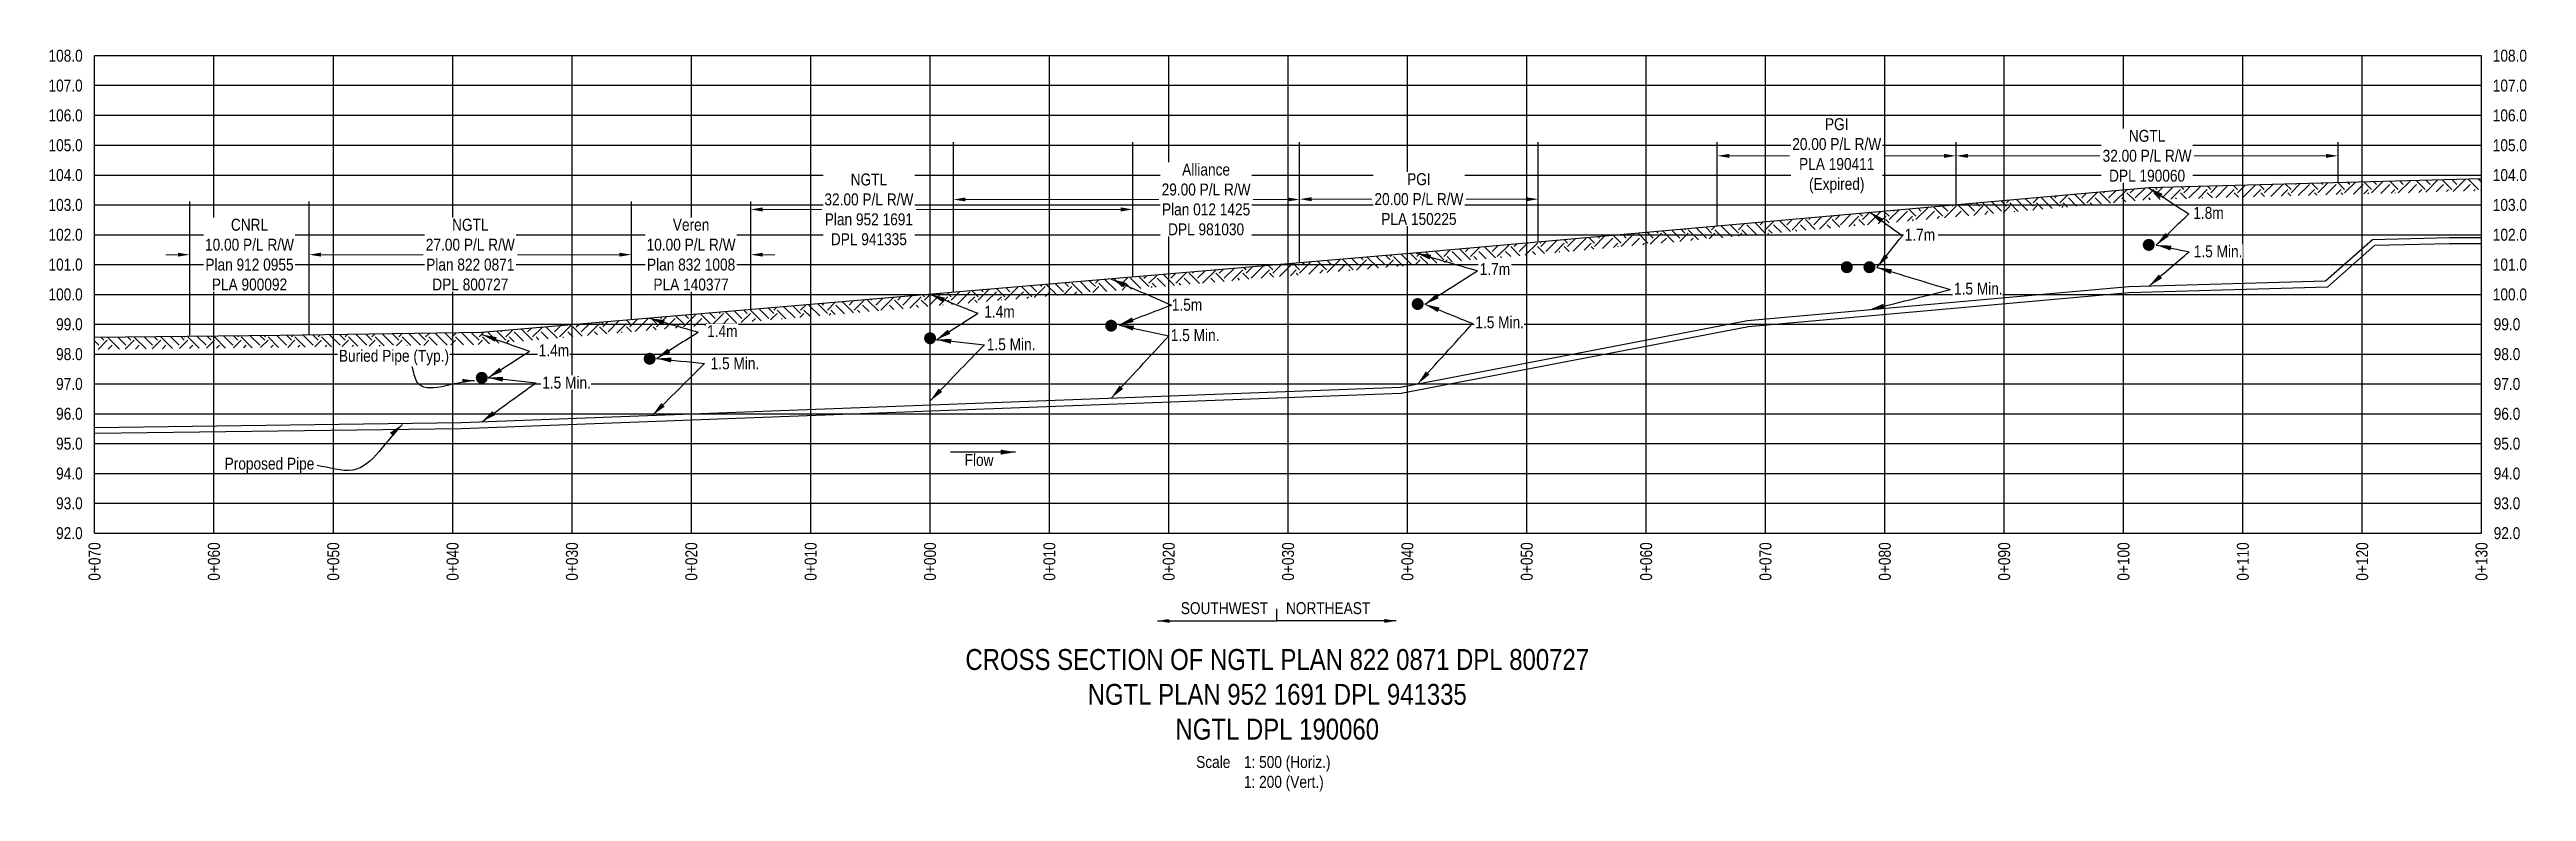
# Model space of a CAD drawing. Extents: x 413456 to 426437, y 6044251 to 6059667.
# Drawn here: x 414288 to 416363, y 6044251 to 6044872 of the extents above; entities that cross this region are included whole.
import ezdxf
from ezdxf.enums import TextEntityAlignment as Align

# ---------------------------------------------------------------- set-up
doc = ezdxf.new("R2010")
doc.units = 0
doc.header["$LTSCALE"] = 5
doc.header["$PDSIZE"] = 0.5
doc.linetypes.add('foc-TOPO', pattern=[1, 0.2, -0.8])
doc.layers.get('Defpoints').update_dxf_attribs({"color": 9})
for name, color, linetype in [('AS-PIPE-UG-T', 44, 'Continuous'), ('CG-NOTES', 7, 'Continuous'), ('DETAIL-T', 7, 'Continuous'), ('L-BD', 7, 'Continuous'), ('L-DETAIL-T', 3, 'Continuous'), ('L-MON', 1, 'Continuous'), ('P-CROSSINGS-GRID', 8, 'Continuous'), ('P-CROSSINGS-GROUND', 48, 'foc-TOPO'), ('P-CROSSINGS-LINE', 3, 'Continuous'), ('P-PROPOSED', 10, 'Continuous'), ('S-T7', 7, 'Continuous')]:
    doc.layers.add(name, color=color, linetype=linetype)
doc.layers.add('C-RW-T', color=13, linetype='Continuous', lineweight=9)
doc.layers.add('F-RW-T', color=190, linetype='Continuous', lineweight=9)
doc.styles.add('140', font='ARIALN.TTF', dxfattribs={"height": 15})
doc.styles.add('80', font='ARIALN.TTF', dxfattribs={"height": 10})
doc.styles.add('80CG', font='ARIALN.TTF', dxfattribs={"height": 10})
doc.styles.add('80L', font='ARIALN.TTF', dxfattribs={"height": 10})
doc.dimstyles.new('COMPASS', dxfattribs={"dimscale": 5, "dimtxt": 10, "dimasz": 2.5, "dimexe": 0.2, "dimexo": 0.0625, "dimgap": 0.5, "dimtad": 0, "dimtih": 1, "dimtoh": 1, "dimzin": 0, "dimdsep": 46, "dimtxsty": '80', "dimcen": 0.1, "dimse1": 1, "dimse2": 1, "dimclrd": 256, "dimclrt": 256, "dimaunit": 1, "dimadec": 4, "dimazin": 0, "dimtfac": 0.06, "dimtofl": 0, "dimtmove": 0, "dimatfit": 1, "dimfxl": 0.2, "dimtolj": 1, "dimtzin": 0, "dimlwd": -1, "dimarcsym": 0})
doc.dimstyles.new('Compass 5 000', dxfattribs={"dimscale": 5, "dimtxt": 9, "dimasz": 2, "dimexe": 0.2, "dimexo": 0.0625, "dimgap": 0.5, "dimtad": 0, "dimtih": 1, "dimtoh": 1, "dimzin": 0, "dimdsep": 46, "dimtxsty": '80CG', "dimcen": 0.1, "dimse1": 1, "dimse2": 1, "dimclrd": 256, "dimclrt": 256, "dimaunit": 1, "dimadec": 4, "dimazin": 0, "dimtfac": 0.06, "dimtofl": 0, "dimtmove": 0, "dimatfit": 1, "dimfxl": 0.2, "dimtolj": 1, "dimtzin": 0, "dimlwd": -1, "dimarcsym": 0})

msp = doc.modelspace()

# ---------------------------------------------------------------- texts
at = {"style": '80'}
for s, p in [('0+070', (414326.137, 6044459.585)), ('0+060', (414426.084, 6044459.585)), ('0+050', (414526.031, 6044459.585)), ('0+040', (414625.979, 6044459.585)), ('0+030', (414725.926, 6044459.585)), ('0+020', (414825.873, 6044459.585)), ('0+010', (414925.821, 6044459.585)), ('0+000', (415025.768, 6044459.585)), ('0+010', (415125.715, 6044459.585)), ('0+020', (415225.663, 6044459.585)), ('0+030', (415325.61, 6044459.585)), ('0+040', (415425.557, 6044459.585)), ('0+050', (415525.504, 6044459.585)), ('0+060', (415625.452, 6044459.585)), ('0+070', (415725.399, 6044459.585)), ('0+080', (415825.346, 6044459.585)), ('0+090', (415925.294, 6044459.585)), ('0+100', (416025.241, 6044459.585)), ('0+110', (416125.188, 6044459.585)), ('0+120', (416225.136, 6044459.585)), ('0+130', (416325.083, 6044459.585))]:
    msp.add_text(s, height=9.9947, rotation=90, dxfattribs=at).set_placement(p, align=Align.MIDDLE_RIGHT)
at = {"char_height": 9.99473, "width": 39.85389, "attachment_point": 1, "style": '80'}
for insert in [(415227.425, 6044638.057), (415073.368, 6044630.342)]:
    msp.add_mtext('\\pxql;1.5 Min.', dxfattribs=dict(at, insert=insert))
at = {"layer": 'DETAIL-T', "insert": (415248.673, 6044280.634), "char_height": 9.99473, "attachment_point": 1, "style": '80L'}
msp.add_mtext_dynamic_manual_height_columns('Scale^I1: 500 (Horiz.)\\P^I1: 200 (Vert.)', width=216.80138, gutter_width=44.937, heights=[0], dxfattribs=at)
at = {"layer": 'L-BD', "style": '80'}
msp.add_text('Flow', height=9.9947, rotation=359.345989, dxfattribs=at).set_placement((415054.69, 6044520.69), align=Align.BOTTOM_LEFT)
msp.add_text('Proposed Pipe', height=9.99473, dxfattribs=at).set_placement((414435.082, 6044517.507), align=Align.BOTTOM_LEFT)
at = {"layer": 'L-DETAIL-T', "insert": (415316.574, 6044370.202), "char_height": 17.49078, "width": 590.6245, "attachment_point": 2, "rotation": 0, "style": '140'}
msp.add_mtext('CROSS SECTION OF NGTL PLAN 822 0871 DPL 800727 \\PNGTL PLAN 952 1691 DPL 941335 \\PNGTL DPL 190060', dxfattribs=at)
at = {"layer": 'S-T7', "style": '80'}
for s, p in [('108.0', (414316.229, 6044867.038)), ('108.0', (416363.158, 6044867.038)), ('107.0', (414316.229, 6044842.051)), ('107.0', (416363.158, 6044842.051)), ('106.0', (414316.229, 6044817.064)), ('106.0', (416363.158, 6044817.064)), ('105.0', (414316.229, 6044792.078)), ('105.0', (416363.158, 6044792.078)), ('104.0', (414316.229, 6044767.091)), ('104.0', (416363.158, 6044767.091)), ('103.0', (414316.229, 6044742.104)), ('103.0', (416363.158, 6044742.104)), ('102.0', (414316.229, 6044717.117)), ('102.0', (416363.158, 6044717.117)), ('101.0', (414316.229, 6044692.13)), ('101.0', (416363.158, 6044692.13)), ('100.0', (414316.229, 6044667.143)), ('100.0', (416363.158, 6044667.143)), ('99.0', (414316.229, 6044642.157)), ('99.0', (416357.561, 6044642.157)), ('98.0', (414316.229, 6044617.17)), ('98.0', (416357.561, 6044617.17)), ('97.0', (414316.229, 6044592.183)), ('97.0', (416357.561, 6044592.183)), ('96.0', (414316.229, 6044567.196)), ('96.0', (416357.561, 6044567.196)), ('95.0', (414316.229, 6044542.209)), ('95.0', (416357.561, 6044542.209)), ('94.0', (414316.229, 6044517.222)), ('94.0', (416357.561, 6044517.222)), ('93.0', (414316.229, 6044492.236)), ('93.0', (416357.561, 6044492.236)), ('92.0', (414316.229, 6044467.249)), ('92.0', (416357.561, 6044467.249))]:
    msp.add_text(s, height=9.9947, dxfattribs=at).set_placement(p, align=Align.MIDDLE_RIGHT)

# ---------------------------------------------------------------- blocks, each defined once
blk = doc.blocks.new('*D268')
at = {"layer": 'C-RW-T', "transparency": 16777216}
for p, q in [((414765.7, 6044700.4), (414755.7, 6044700.4)), ((414885.7, 6044700.4), (414895.7, 6044700.4))]:
    blk.add_line(p, q, dxfattribs=at)
for points in [[(414765.7, 6044702.1), (414765.7, 6044698.8), (414775.7, 6044700.4)], [(414885.7, 6044702.1), (414885.7, 6044698.8), (414875.7, 6044700.4)]]:
    blk.add_solid(points, dxfattribs=at)
at = {"layer": 'Defpoints', "color": 0, "transparency": 16777216}
for p in [(414775.7, 6044700.4), (414875.7, 6044700.4), (414875.7, 6044700.4)]:
    blk.add_point(p, dxfattribs=at)
at = {"layer": 'C-RW-T', "transparency": 16777216, "insert": (414825.7, 6044700.4), "char_height": 10, "attachment_point": 5, "style": '80CG', "bg_fill": 3, "box_fill_scale": 1.1, "bg_fill_color": 256, "bg_fill_true_color": 13158600, "bg_fill_transparency": 0}
blk.add_mtext('\\A1;Veren\\P10.00 P/L R/W\\PPlan 832 1008\\PPLA 140377', dxfattribs=at)
blk = doc.blocks.new('*D269')
at = {"layer": 'Defpoints', "color": 0, "transparency": 16777216}
for p in [(414875.7, 6044728.3), (415195.5, 6044738.3), (415195.5, 6044728.3)]:
    blk.add_point(p, dxfattribs=at)
at = {"layer": 'F-RW-T', "transparency": 16777216}
for p, q in [((414885.7, 6044738.3), (414935.1, 6044738.3)), ((415185.5, 6044738.3), (415014.1, 6044738.3))]:
    blk.add_line(p, q, dxfattribs=at)
for points in [[(414885.7, 6044740), (414885.7, 6044736.6), (414875.7, 6044738.3)], [(415185.5, 6044740), (415185.5, 6044736.6), (415195.5, 6044738.3)]]:
    blk.add_solid(points, dxfattribs=at)
at = {"layer": 'F-RW-T', "transparency": 16777216, "insert": (414974.6, 6044738.3), "char_height": 10, "attachment_point": 5, "style": '80CG', "bg_fill": 3, "box_fill_scale": 1.1, "bg_fill_color": 256, "bg_fill_true_color": 13158600, "bg_fill_transparency": 0}
blk.add_mtext('\\A1;NGTL\\P32.00 P/L R/W\\PPlan 952 1691\\PDPL 941335', dxfattribs=at)
blk = doc.blocks.new('*D270')
at = {"layer": 'Defpoints', "color": 0, "transparency": 16777216}
for p in [(415045.4, 6044772.1), (415335.3, 6044772.1), (415335.3, 6044746.6)]:
    blk.add_point(p, dxfattribs=at)
at = {"layer": 'F-RW-T', "transparency": 16777216}
for p, q in [((415055.4, 6044746.6), (415217.5, 6044746.6)), ((415325.3, 6044746.6), (415296.5, 6044746.6))]:
    blk.add_line(p, q, dxfattribs=at)
for points in [[(415055.4, 6044748.3), (415055.4, 6044745), (415045.4, 6044746.6)], [(415325.3, 6044748.3), (415325.3, 6044745), (415335.3, 6044746.6)]]:
    blk.add_solid(points, dxfattribs=at)
at = {"layer": 'F-RW-T', "transparency": 16777216, "insert": (415257, 6044746.6), "char_height": 10, "attachment_point": 5, "style": '80CG', "bg_fill": 3, "box_fill_scale": 1.1, "bg_fill_color": 256, "bg_fill_true_color": 13158600, "bg_fill_transparency": 0}
blk.add_mtext('\\A1;Alliance\\P29.00 P/L R/W\\PPlan 012 1425\\PDPL 981030', dxfattribs=at)
blk = doc.blocks.new('*D271')
at = {"layer": 'Defpoints', "color": 0, "transparency": 16777216}
for p in [(415885, 6044783.2), (415685.1, 6044768.1), (415885, 6044768.1)]:
    blk.add_point(p, dxfattribs=at)
at = {"layer": 'F-RW-T', "transparency": 16777216}
for p, q in [((415695.1, 6044783.2), (415745.5, 6044783.2)), ((415875, 6044783.2), (415824.6, 6044783.2))]:
    blk.add_line(p, q, dxfattribs=at)
for points in [[(415695.1, 6044784.8), (415695.1, 6044781.5), (415685.1, 6044783.2)], [(415875, 6044784.8), (415875, 6044781.5), (415885, 6044783.2)]]:
    blk.add_solid(points, dxfattribs=at)
at = {"layer": 'F-RW-T', "transparency": 16777216, "insert": (415785.1, 6044783.2), "char_height": 10, "attachment_point": 5, "style": '80CG', "bg_fill": 3, "box_fill_scale": 1.1, "bg_fill_color": 256, "bg_fill_true_color": 13158600, "bg_fill_transparency": 0}
blk.add_mtext('\\A1;PGI\\P20.00 P/L R/W\\PPLA 190411\\P(Expired)', dxfattribs=at)
blk = doc.blocks.new('*D272')
at = {"layer": 'Defpoints', "color": 0, "transparency": 16777216}
for p in [(415335.3, 6044746.9), (415535.2, 6044746.9), (415535.2, 6044746.9)]:
    blk.add_point(p, dxfattribs=at)
at = {"layer": 'F-RW-T', "transparency": 16777216}
for p, q in [((415345.3, 6044746.9), (415395.7, 6044746.9)), ((415525.2, 6044746.9), (415474.8, 6044746.9))]:
    blk.add_line(p, q, dxfattribs=at)
for points in [[(415345.3, 6044748.5), (415345.3, 6044745.2), (415335.3, 6044746.9)], [(415525.2, 6044748.5), (415525.2, 6044745.2), (415535.2, 6044746.9)]]:
    blk.add_solid(points, dxfattribs=at)
at = {"layer": 'F-RW-T', "transparency": 16777216, "insert": (415435.2, 6044746.9), "char_height": 10, "attachment_point": 5, "style": '80CG', "bg_fill": 3, "box_fill_scale": 1.1, "bg_fill_color": 256, "bg_fill_true_color": 13158600, "bg_fill_transparency": 0}
blk.add_mtext('\\A1;PGI\\P20.00 P/L R/W\\PPLA 150225', dxfattribs=at)
blk = doc.blocks.new('*D273')
at = {"layer": 'Defpoints', "color": 0, "transparency": 16777216}
for p in [(416204.9, 6044783.2), (415885, 6044777.7), (416204.9, 6044777.7)]:
    blk.add_point(p, dxfattribs=at)
at = {"layer": 'F-RW-T', "transparency": 16777216}
for p, q in [((415895, 6044783.2), (416005.5, 6044783.2)), ((416194.9, 6044783.2), (416084.4, 6044783.2))]:
    blk.add_line(p, q, dxfattribs=at)
for points in [[(415895, 6044784.8), (415895, 6044781.5), (415885, 6044783.2)], [(416194.9, 6044784.8), (416194.9, 6044781.5), (416204.9, 6044783.2)]]:
    blk.add_solid(points, dxfattribs=at)
at = {"layer": 'F-RW-T', "transparency": 16777216, "insert": (416045, 6044783.2), "char_height": 10, "attachment_point": 5, "style": '80CG', "bg_fill": 3, "box_fill_scale": 1.1, "bg_fill_color": 256, "bg_fill_true_color": 13158600, "bg_fill_transparency": 0}
blk.add_mtext('\\A1;NGTL\\P32.00 P/L R/W\\PDPL 190060', dxfattribs=at)
blk = doc.blocks.new('*D274')
at = {"layer": 'Defpoints', "color": 0, "transparency": 16777216}
for p in [(414775.7, 6044700.4), (414505.8, 6044697.2), (414775.7, 6044697.2)]:
    blk.add_point(p, dxfattribs=at)
at = {"layer": 'F-RW-T', "transparency": 16777216}
for p, q in [((414515.8, 6044700.4), (414601.2, 6044700.4)), ((414765.7, 6044700.4), (414680.3, 6044700.4))]:
    blk.add_line(p, q, dxfattribs=at)
for points in [[(414515.8, 6044702.1), (414515.8, 6044698.8), (414505.8, 6044700.4)], [(414765.7, 6044702.1), (414765.7, 6044698.8), (414775.7, 6044700.4)]]:
    blk.add_solid(points, dxfattribs=at)
at = {"layer": 'F-RW-T', "transparency": 16777216, "insert": (414640.8, 6044700.4), "char_height": 10, "attachment_point": 5, "style": '80CG', "bg_fill": 3, "box_fill_scale": 1.1, "bg_fill_color": 256, "bg_fill_true_color": 13158600, "bg_fill_transparency": 0}
blk.add_mtext('\\A1;NGTL\\P27.00 P/L R/W\\PPlan 822 0871\\PDPL 800727', dxfattribs=at)
blk = doc.blocks.new('*D275')
at = {"layer": 'Defpoints', "color": 0, "transparency": 16777216}
for p in [(414405.9, 6044700.4), (414405.9, 6044700.4), (414505.8, 6044700.4)]:
    blk.add_point(p, dxfattribs=at)
at = {"layer": 'F-RW-T', "transparency": 16777216}
for p, q in [((414395.9, 6044700.4), (414385.9, 6044700.4)), ((414515.8, 6044700.4), (414525.8, 6044700.4))]:
    blk.add_line(p, q, dxfattribs=at)
for points in [[(414395.9, 6044702.1), (414395.9, 6044698.8), (414405.9, 6044700.4)], [(414515.8, 6044702.1), (414515.8, 6044698.8), (414505.8, 6044700.4)]]:
    blk.add_solid(points, dxfattribs=at)
at = {"layer": 'F-RW-T', "transparency": 16777216, "insert": (414455.9, 6044700.4), "char_height": 10, "attachment_point": 5, "style": '80CG', "bg_fill": 3, "box_fill_scale": 1.1, "bg_fill_color": 256, "bg_fill_true_color": 13158600, "bg_fill_transparency": 0}
blk.add_mtext('\\A1;CNRL\\P10.00 P/L R/W\\PPlan 912 0955\\PPLA 900092', dxfattribs=at)
blk = doc.blocks.new('PLIA')
at = {"color": 255, "const_width": 1}
blk.add_lwpolyline([(-0.5, 0, 1), (0.5, 0, 1)], format="xyb", close=True, dxfattribs=at)
blk = doc.blocks.new('PLIAA')
blk.add_blockref('PLIA', (0, 0))
blk = doc.blocks.new('PLIB')
at = {"color": 1}
blk.add_circle((0, 0), 0.8, dxfattribs=at)
blk = doc.blocks.new('PLIBB')
blk.add_blockref('PLIB', (0, 0))
blk = doc.blocks.new('PLICC')
for name in ['PLIAA', 'PLIBB']:
    blk.add_blockref(name, (0, 0))
blk = doc.blocks.new('SYM_I_PL')
blk.add_blockref('PLICC', (0, 0))

# ---------------------------------------------------------------- linework, layer by layer
at = {"layer": 'CG-NOTES'}
msp.add_line((415316.293, 6044393.776), (415316.293, 6044403.77), dxfattribs=at)
at = {"layer": 'L-BD', "flags": 128}
for points in [[(415045.393, 6044668.807), (415045.393, 6044794.498)], [(415195.528, 6044681.594), (415195.528, 6044794.498)], [(415335.267, 6044693.496), (415335.267, 6044794.498)], [(415535.179, 6044710.989), (415535.179, 6044794.498)], [(415685.114, 6044724.342), (415685.114, 6044794.498)], [(415885.027, 6044742.146), (415885.027, 6044794.498)], [(416204.887, 6044760.741), (416204.887, 6044794.498)], [(414405.872, 6044633.094), (414405.872, 6044744.853)], [(414505.829, 6044633.094), (414505.829, 6044744.853)], [(414775.711, 6044645.839), (414775.711, 6044744.853)], [(414875.667, 6044654.352), (414875.667, 6044744.853)]]:
    msp.add_lwpolyline(points, dxfattribs=at)
at = {"layer": 'P-CROSSINGS-GRID', "color": 8}
for p, q in [((416325.17, 6044867.038), (414326.224, 6044867.038)), ((414326.224, 6044467.249), (414326.224, 6044867.038)), ((414426.171, 6044467.249), (414426.171, 6044867.038)), ((414526.118, 6044467.249), (414526.118, 6044867.038)), ((414626.066, 6044467.249), (414626.066, 6044867.038)), ((414726.013, 6044467.249), (414726.013, 6044867.038)), ((414825.96, 6044467.249), (414825.96, 6044867.038)), ((414925.908, 6044467.249), (414925.908, 6044867.038)), ((415025.855, 6044467.249), (415025.855, 6044867.038)), ((415125.802, 6044467.249), (415125.802, 6044867.038)), ((415225.75, 6044467.249), (415225.75, 6044867.038)), ((415325.697, 6044467.249), (415325.697, 6044867.038)), ((415425.644, 6044467.249), (415425.644, 6044867.038)), ((415525.591, 6044467.249), (415525.591, 6044867.038)), ((415625.539, 6044467.249), (415625.539, 6044867.038)), ((415725.486, 6044467.249), (415725.486, 6044867.038)), ((415825.433, 6044467.249), (415825.433, 6044867.038)), ((415925.381, 6044467.249), (415925.381, 6044867.038)), ((416025.328, 6044467.249), (416025.328, 6044867.038)), ((416125.275, 6044467.249), (416125.275, 6044867.038)), ((416225.223, 6044467.249), (416225.223, 6044867.038)), ((416325.17, 6044467.249), (416325.17, 6044867.038)), ((416325.17, 6044842.051), (414326.224, 6044842.051)), ((416325.17, 6044817.064), (414326.224, 6044817.064)), ((414326.224, 6044792.078), (416325.17, 6044792.078)), ((414326.224, 6044767.091), (416325.17, 6044767.091)), ((414326.224, 6044742.104), (416325.17, 6044742.104)), ((414326.224, 6044717.117), (416325.17, 6044717.117)), ((414326.224, 6044692.13), (416325.17, 6044692.13)), ((414326.224, 6044667.143), (416325.17, 6044667.143)), ((414326.224, 6044642.157), (416325.17, 6044642.157)), ((414326.224, 6044617.17), (416325.17, 6044617.17)), ((414326.224, 6044592.183), (416325.17, 6044592.183)), ((414326.224, 6044567.196), (416325.17, 6044567.196)), ((414326.224, 6044542.209), (416325.17, 6044542.209)), ((414326.224, 6044517.222), (416325.17, 6044517.222)), ((414326.224, 6044492.236), (416325.17, 6044492.236)), ((414326.224, 6044467.249), (416325.17, 6044467.249))]:
    msp.add_line(p, q, dxfattribs=at)
at = {"layer": 'P-CROSSINGS-GROUND', "linetype": 'Continuous'}
for p, q in [((416232.896, 6044752.19), (416242.466, 6044761.76)), ((416237.103, 6044759.202), (416234.754, 6044761.551)), ((416255.334, 6044754.995), (416248.408, 6044761.921)), ((416255.334, 6044752.19), (416265.53, 6044762.385)), ((416259.542, 6044759.202), (416256.601, 6044762.143)), ((416277.773, 6044754.995), (416270.255, 6044762.514)), ((416278.316, 6044752.733), (416288.594, 6044763.011)), ((416281.98, 6044759.202), (416278.447, 6044762.736)), ((416300.212, 6044754.995), (416292.101, 6044763.106)), ((416304.419, 6044759.202), (416300.293, 6044763.328)), ((416301.38, 6044753.358), (416311.431, 6044763.409)), ((416308.627, 6044763.409), (416308.486, 6044763.55)), ((416322.651, 6044754.995), (416313.947, 6044763.698)), ((416325.257, 6044760.803), (416322.14, 6044763.92)), ((415878.082, 6044736.763), (415873.775, 6044741.07)), ((415875.294, 6044731.17), (415885.094, 6044740.971)), ((415882.289, 6044740.971), (415881.502, 6044741.758)), ((415895.867, 6044733.002), (415886.652, 6044742.217)), ((415900.521, 6044736.763), (415894.379, 6044742.905)), ((415899.926, 6044733.364), (415907.533, 6044740.971)), ((415904.728, 6044740.971), (415902.105, 6044743.593)), ((415904.728, 6044743.775), (415904.784, 6044743.832)), ((415916.471, 6044734.837), (415907.533, 6044743.775)), ((415922.959, 6044736.763), (415914.983, 6044744.74)), ((415927.167, 6044740.971), (415922.709, 6044745.428)), ((415924.559, 6044735.558), (415929.972, 6044740.971)), ((415927.167, 6044743.775), (415929.417, 6044746.025)), ((415937.075, 6044736.672), (415929.972, 6044743.775)), ((415944.801, 6044737.36), (415935.587, 6044746.575)), ((415949.606, 6044740.971), (415943.313, 6044747.263)), ((415949.191, 6044737.751), (415952.41, 6044740.971)), ((415949.606, 6044743.775), (415954.049, 6044748.219)), ((415957.679, 6044738.507), (415952.41, 6044743.775)), ((415965.405, 6044739.195), (415956.618, 6044747.983)), ((415972.044, 6044740.971), (415963.917, 6044749.098)), ((415967.837, 6044747.983), (415969.445, 6044749.59)), ((415972.044, 6044743.775), (415978.682, 6044750.413)), ((415973.824, 6044739.945), (415974.849, 6044740.971)), ((415978.282, 6044740.342), (415974.849, 6044743.775)), ((415986.009, 6044741.03), (415979.057, 6044747.983)), ((415993.735, 6044741.718), (415984.521, 6044750.933)), ((415990.276, 6044747.983), (415994.077, 6044751.784)), ((415994.483, 6044743.775), (416003.315, 6044752.607)), ((415998.886, 6044742.177), (415997.288, 6044743.775)), ((416006.613, 6044742.865), (416001.495, 6044747.983)), ((416014.339, 6044743.553), (416005.703, 6044752.19)), ((416008.507, 6044752.19), (416009.473, 6044753.155)), ((416012.715, 6044747.983), (416018.71, 6044753.978)), ((416016.931, 6044743.784), (416027.947, 6044754.8)), ((416027.217, 6044744.7), (416023.934, 6044747.983)), ((416034.943, 6044745.388), (416028.141, 6044752.19)), ((416030.946, 6044754.995), (416030.879, 6044755.062)), ((416030.946, 6044752.19), (416034.105, 6044755.349)), ((416035.154, 6044747.983), (416043.342, 6044756.172)), ((416041.563, 6044745.978), (416050.58, 6044754.995)), ((416047.872, 6044746.484), (416046.373, 6044747.983)), ((416056.064, 6044746.706), (416050.58, 6044752.19)), ((416053.385, 6044754.995), (416051.791, 6044756.589)), ((416053.385, 6044752.19), (416057.952, 6044756.756)), ((416057.592, 6044747.983), (416066.601, 6044756.991)), ((416064.972, 6044746.947), (416073.019, 6044754.995)), ((416069.718, 6044747.076), (416068.812, 6044747.983)), ((416077.911, 6044747.298), (416073.019, 6044752.19)), ((416075.824, 6044754.995), (416073.637, 6044757.182)), ((416075.824, 6044752.19), (416081.016, 6044757.382)), ((416080.031, 6044747.983), (416089.665, 6044757.616)), ((416088.036, 6044747.573), (416095.458, 6044754.995)), ((416091.565, 6044747.669), (416091.251, 6044747.983)), ((416099.757, 6044747.891), (416095.458, 6044752.19)), ((416098.263, 6044754.995), (416095.483, 6044757.774)), ((416098.263, 6044752.19), (416104.08, 6044758.007)), ((416102.47, 6044747.983), (416112.729, 6044758.242)), ((416111.1, 6044748.198), (416117.897, 6044754.995)), ((416120.702, 6044754.995), (416117.33, 6044758.367)), ((416121.603, 6044748.483), (416117.897, 6044752.19)), ((416120.702, 6044752.19), (416127.144, 6044758.633)), ((416125.515, 6044748.589), (416135.793, 6044758.867)), ((416134.164, 6044748.824), (416140.335, 6044754.995)), ((416143.14, 6044754.995), (416139.176, 6044758.959)), ((416143.45, 6044749.076), (416140.335, 6044752.19)), ((416143.14, 6044752.19), (416150.209, 6044759.258)), ((416148.58, 6044749.215), (416158.567, 6044759.202)), ((416157.229, 6044749.449), (416162.774, 6044754.995)), ((416165.579, 6044754.995), (416161.023, 6044759.551)), ((416165.296, 6044749.668), (416162.774, 6044752.19)), ((416165.579, 6044752.19), (416173.273, 6044759.884)), ((416169.786, 6044759.202), (416169.215, 6044759.774)), ((416171.644, 6044749.84), (416181.006, 6044759.202)), ((416180.293, 6044750.075), (416185.213, 6044754.995)), ((416188.018, 6044754.995), (416182.869, 6044760.144)), ((416187.143, 6044750.26), (416185.213, 6044752.19)), ((416188.018, 6044752.19), (416196.337, 6044760.509)), ((416192.225, 6044759.202), (416191.061, 6044760.366)), ((416194.708, 6044750.466), (416203.445, 6044759.202)), ((416203.357, 6044750.7), (416207.652, 6044754.995)), ((416210.457, 6044754.995), (416204.715, 6044760.736)), ((416208.989, 6044750.853), (416207.652, 6044752.19)), ((416210.457, 6044752.19), (416219.401, 6044761.135)), ((416214.664, 6044759.202), (416212.908, 6044760.958)), ((416217.772, 6044751.091), (416225.883, 6044759.202)), ((416226.422, 6044751.326), (416230.091, 6044754.995)), ((416232.896, 6044754.995), (416226.562, 6044761.329)), ((416230.835, 6044751.445), (416230.091, 6044752.19)), ((416240.837, 6044751.716), (416248.322, 6044759.202)), ((416249.486, 6044751.951), (416252.53, 6044754.995)), ((416252.682, 6044752.038), (416252.53, 6044752.19)), ((416263.901, 6044752.342), (416270.761, 6044759.202)), ((416272.55, 6044752.576), (416274.968, 6044754.995)), ((416286.965, 6044752.967), (416293.2, 6044759.202)), ((416295.614, 6044753.202), (416297.407, 6044754.995)), ((416310.029, 6044753.593), (416315.639, 6044759.202)), ((416318.679, 6044753.827), (416319.846, 6044754.995)), ((416324.445, 6044753.984), (416325.415, 6044754.955)), ((415648.621, 6044710.983), (415639.406, 6044720.197)), ((415653.694, 6044714.324), (415647.133, 6044720.885)), ((415657.901, 6044718.532), (415654.859, 6044721.574)), ((415657.901, 6044721.337), (415658.459, 6044721.894)), ((415669.225, 6044712.818), (415660.706, 6044721.337)), ((415676.133, 6044714.324), (415667.737, 6044722.72)), ((415680.34, 6044718.532), (415675.463, 6044723.409)), ((415680.34, 6044721.337), (415683.091, 6044724.088)), ((415689.829, 6044714.653), (415683.145, 6044721.337)), ((415697.555, 6044715.341), (415688.34, 6044724.555)), ((415702.779, 6044718.532), (415696.067, 6044725.243)), ((415702.779, 6044721.337), (415707.724, 6044726.282)), ((415710.432, 6044716.488), (415705.583, 6044721.337)), ((415718.159, 6044717.176), (415709.791, 6044725.544)), ((415725.217, 6044718.532), (415716.671, 6044727.078)), ((415721.01, 6044725.544), (415723.119, 6044727.653)), ((415725.217, 6044721.337), (415732.356, 6044728.475)), ((415731.036, 6044718.323), (415728.022, 6044721.337)), ((415738.763, 6044719.011), (415732.23, 6044725.544)), ((415746.489, 6044719.699), (415737.275, 6044728.913)), ((415743.449, 6044725.544), (415747.752, 6044729.846)), ((415747.656, 6044721.337), (415756.989, 6044730.669)), ((415751.64, 6044720.158), (415750.461, 6044721.337)), ((415759.367, 6044720.846), (415754.668, 6044725.544)), ((415767.093, 6044721.534), (415758.876, 6044729.751)), ((415761.681, 6044729.751), (415763.147, 6044731.218)), ((415765.888, 6044725.544), (415772.384, 6044732.04)), ((415770.605, 6044721.847), (415781.314, 6044732.556)), ((415779.97, 6044722.681), (415777.107, 6044725.544)), ((415787.697, 6044723.369), (415781.314, 6044729.751)), ((415784.119, 6044732.556), (415783.633, 6044733.042)), ((415784.119, 6044729.751), (415787.78, 6044733.411)), ((415788.327, 6044725.544), (415797.017, 6044734.234)), ((415795.238, 6044724.04), (415803.753, 6044732.556)), ((415800.574, 6044724.516), (415799.546, 6044725.544)), ((415808.301, 6044725.204), (415803.753, 6044729.751)), ((415806.558, 6044732.556), (415804.237, 6044734.877)), ((415806.558, 6044729.751), (415812.412, 6044735.605)), ((415810.765, 6044725.544), (415821.649, 6044736.428)), ((415819.87, 6044726.234), (415826.192, 6044732.556)), ((415828.997, 6044732.556), (415824.841, 6044736.712)), ((415828.905, 6044727.039), (415826.192, 6044729.751)), ((415828.997, 6044729.751), (415837.045, 6044737.799)), ((415833.204, 6044736.763), (415832.567, 6044737.4)), ((415835.266, 6044727.605), (415844.424, 6044736.763)), ((415844.503, 6044728.428), (415848.631, 6044732.556)), ((415851.436, 6044732.556), (415845.445, 6044738.547)), ((415849.508, 6044728.874), (415848.631, 6044729.751)), ((415851.436, 6044729.751), (415861.677, 6044739.993)), ((415855.643, 6044736.763), (415853.171, 6044739.235)), ((415859.898, 6044729.799), (415866.862, 6044736.763)), ((415873.875, 6044732.556), (415866.049, 6044740.382)), ((415869.135, 6044730.622), (415871.07, 6044732.556)), ((415884.531, 6044731.993), (415889.301, 6044736.763)), ((415909.163, 6044734.186), (415911.74, 6044736.763)), ((415933.796, 6044736.38), (415934.179, 6044736.763)), ((415411.074, 6044696.093), (415407.518, 6044699.649)), ((415411.074, 6044698.898), (415412.226, 6044700.05)), ((415429.306, 6044691.886), (415420.441, 6044700.75)), ((415433.513, 6044696.093), (415428.195, 6044701.41)), ((415433.513, 6044698.898), (415436.765, 6044702.15)), ((415450.309, 6044693.321), (415441.094, 6044702.536)), ((415455.952, 6044696.093), (415448.821, 6044703.224)), ((415451.744, 6044703.105), (415452.161, 6044703.521)), ((415455.952, 6044698.898), (415461.398, 6044704.344)), ((415470.913, 6044695.156), (415462.964, 6044703.105)), ((415478.39, 6044696.093), (415469.424, 6044705.059)), ((415474.183, 6044703.105), (415476.793, 6044705.715)), ((415478.39, 6044698.898), (415486.031, 6044706.538)), ((415491.516, 6044696.991), (415485.403, 6044703.105)), ((415499.243, 6044697.679), (415490.028, 6044706.894)), ((415496.622, 6044703.105), (415501.426, 6044707.909)), ((415500.829, 6044698.898), (415510.663, 6044708.732)), ((415512.12, 6044698.826), (415507.841, 6044703.105)), ((415519.847, 6044699.514), (415512.049, 6044707.312)), ((415514.854, 6044707.312), (415516.821, 6044709.28)), ((415519.061, 6044703.105), (415526.058, 6044710.103)), ((415524.279, 6044699.909), (415534.488, 6044710.117)), ((415532.724, 6044700.661), (415530.28, 6044703.105)), ((415540.451, 6044701.349), (415534.488, 6044707.312)), ((415537.292, 6044710.117), (415536.387, 6044711.023)), ((415537.292, 6044707.312), (415541.454, 6044711.474)), ((415541.5, 6044703.105), (415550.691, 6044712.296)), ((415548.912, 6044702.103), (415556.926, 6044710.117)), ((415553.328, 6044702.496), (415552.719, 6044703.105)), ((415561.054, 6044703.184), (415556.926, 6044707.312)), ((415559.731, 6044710.117), (415556.991, 6044712.858)), ((415559.731, 6044707.312), (415566.086, 6044713.668)), ((415564.307, 6044703.474), (415575.158, 6044714.324)), ((415573.545, 6044704.297), (415579.365, 6044710.117)), ((415582.17, 6044710.117), (415577.595, 6044714.692)), ((415581.658, 6044705.019), (415579.365, 6044707.312)), ((415582.17, 6044707.312), (415590.719, 6044715.861)), ((415586.377, 6044714.324), (415585.321, 6044715.381)), ((415588.94, 6044705.668), (415597.597, 6044714.324)), ((415598.177, 6044706.49), (415601.804, 6044710.117)), ((415604.609, 6044710.117), (415598.199, 6044716.527)), ((415602.262, 6044706.854), (415601.804, 6044707.312)), ((415604.609, 6044707.312), (415615.352, 6044718.055)), ((415608.816, 6044714.324), (415605.925, 6044717.216)), ((415613.572, 6044707.861), (415620.035, 6044714.324)), ((415627.048, 6044710.117), (415618.802, 6044718.362)), ((415622.81, 6044708.684), (415624.243, 6044710.117)), ((415631.255, 6044714.324), (415626.529, 6044719.05)), ((415628.968, 6044709.233), (415638.267, 6044718.532)), ((415635.462, 6044718.532), (415634.255, 6044719.739)), ((415638.205, 6044710.055), (415642.474, 6044714.324)), ((415653.6, 6044711.426), (415660.706, 6044718.532)), ((415662.838, 6044712.249), (415664.913, 6044714.324)), ((415678.233, 6044713.62), (415683.145, 6044718.532)), ((415702.866, 6044715.814), (415705.583, 6044718.532)), ((415727.498, 6044718.008), (415728.022, 6044718.532)), ((415164.247, 6044673.654), (415159.385, 6044678.516)), ((415164.247, 6044676.459), (415166.948, 6044679.16)), ((415181.553, 6044670.372), (415172.309, 6044679.617)), ((415186.686, 6044673.654), (415180.063, 6044680.277)), ((415186.686, 6044676.459), (415191.476, 6044681.249)), ((415202.231, 6044672.133), (415193.698, 6044680.666)), ((415209.125, 6044673.654), (415200.741, 6044682.038)), ((415204.917, 6044680.666), (415206.806, 6044682.555)), ((415209.125, 6044676.459), (415216.004, 6044683.338)), ((415222.909, 6044673.894), (415216.137, 6044680.666)), ((415230.663, 6044674.555), (415221.418, 6044683.799)), ((415227.356, 6044680.666), (415231.334, 6044684.644)), ((415231.564, 6044676.459), (415240.532, 6044685.427)), ((415243.586, 6044675.656), (415238.576, 6044680.666)), ((415251.341, 6044676.316), (415242.783, 6044684.874)), ((415245.588, 6044684.874), (415246.664, 6044685.949)), ((415249.795, 6044680.666), (415255.862, 6044686.733)), ((415254.094, 6044676.55), (415265.06, 6044687.516)), ((415264.264, 6044677.417), (415261.014, 6044680.666)), ((415272.018, 6044678.077), (415265.222, 6044684.874)), ((415268.027, 6044687.678), (415267.943, 6044687.762)), ((415268.027, 6044684.874), (415271.192, 6044688.038)), ((415272.234, 6044680.666), (415280.389, 6044688.822)), ((415278.622, 6044678.639), (415287.661, 6044687.678)), ((415284.942, 6044679.178), (415283.453, 6044680.666)), ((415292.696, 6044679.838), (415287.661, 6044684.874)), ((415290.465, 6044687.678), (415288.621, 6044689.523)), ((415290.465, 6044684.874), (415295.719, 6044690.127)), ((415294.673, 6044680.666), (415304.917, 6044690.911)), ((415303.149, 6044680.728), (415310.099, 6044687.678)), ((415312.904, 6044687.678), (415309.299, 6044691.284)), ((415313.374, 6044681.599), (415310.099, 6044684.874)), ((415312.904, 6044684.874), (415320.247, 6044692.216)), ((415317.112, 6044691.886), (415317.053, 6044691.944)), ((415318.479, 6044682.034), (415328.331, 6044691.886)), ((415327.677, 6044682.817), (415332.538, 6044687.678)), ((415335.343, 6044687.678), (415329.976, 6044693.045)), ((415334.051, 6044683.36), (415332.538, 6044684.874)), ((415335.343, 6044684.874), (415344.775, 6044694.305)), ((415339.55, 6044691.886), (415337.73, 6044693.705)), ((415343.007, 6044684.123), (415350.77, 6044691.886)), ((415357.782, 6044687.678), (415350.654, 6044694.806)), ((415352.205, 6044684.906), (415354.977, 6044687.678)), ((415358.337, 6044685.429), (415369.001, 6044696.093)), ((415361.989, 6044691.886), (415358.408, 6044695.467)), ((415366.196, 6044696.093), (415366.162, 6044696.127)), ((415367.535, 6044686.212), (415373.209, 6044691.886)), ((415380.221, 6044687.678), (415371.332, 6044696.567)), ((415376.733, 6044686.995), (415377.416, 6044687.678)), ((415384.428, 6044691.886), (415379.086, 6044697.228)), ((415382.865, 6044687.518), (415391.44, 6044696.093)), ((415388.635, 6044696.093), (415386.84, 6044697.888)), ((415401.254, 6044689.084), (415392.009, 6044698.328)), ((415392.063, 6044688.301), (415395.647, 6044691.886)), ((415406.867, 6044691.886), (415399.764, 6044698.989)), ((415407.393, 6044689.607), (415413.879, 6044696.093)), ((415421.932, 6044690.845), (415413.879, 6044698.898)), ((415416.591, 6044690.39), (415418.086, 6044691.886)), ((415431.921, 6044691.696), (415436.318, 6044696.093)), ((415442.582, 6044692.633), (415436.318, 6044698.898)), ((415456.54, 6044693.876), (415458.757, 6044696.093)), ((415463.186, 6044694.468), (415458.757, 6044698.898)), ((415481.172, 6044696.07), (415481.195, 6044696.093)), ((415483.79, 6044696.303), (415481.195, 6044698.898)), ((415504.394, 6044698.138), (415503.634, 6044698.898)), ((414917.42, 6044654.02), (414921.67, 6044658.27)), ((414933.421, 6044649.239), (414924.432, 6044658.227)), ((414939.859, 6044651.215), (414931.93, 6044659.144)), ((414935.652, 6044658.227), (414937, 6044659.576)), ((414939.859, 6044654.02), (414946.198, 6044660.359)), ((414954.098, 6044651), (414946.871, 6044658.227)), ((414961.852, 6044651.661), (414952.608, 6044660.905)), ((414958.09, 6044658.227), (414961.528, 6044661.665)), ((414962.298, 6044654.02), (414970.726, 6044662.448)), ((414974.776, 6044652.761), (414969.31, 6044658.227)), ((414982.53, 6044653.422), (414973.517, 6044662.435)), ((414976.322, 6044662.435), (414976.858, 6044662.97)), ((414980.529, 6044658.227), (414986.056, 6044663.754)), ((414984.737, 6044654.02), (414995.254, 6044664.537)), ((414995.454, 6044654.522), (414991.749, 6044658.227)), ((415003.208, 6044655.183), (414995.956, 6044662.435)), ((414998.761, 6044662.435), (415001.386, 6044665.059)), ((415002.968, 6044658.227), (415010.583, 6044665.843)), ((415008.816, 6044655.66), (415018.395, 6044665.24)), ((415016.131, 6044656.283), (415014.188, 6044658.227)), ((415023.886, 6044656.944), (415018.395, 6044662.435)), ((415021.2, 6044665.24), (415019.811, 6044666.629)), ((415021.2, 6044662.435), (415025.913, 6044667.148)), ((415025.407, 6044658.227), (415035.111, 6044667.932)), ((415033.343, 6044657.749), (415040.834, 6044665.24)), ((415036.809, 6044658.045), (415036.626, 6044658.227)), ((415043.638, 6044665.24), (415040.488, 6044668.39)), ((415044.563, 6044658.705), (415040.834, 6044662.435)), ((415043.638, 6044662.435), (415050.441, 6044669.237)), ((415048.673, 6044659.055), (415059.065, 6044669.447)), ((415057.871, 6044659.838), (415063.272, 6044665.24)), ((415066.077, 6044665.24), (415061.166, 6044670.151)), ((415065.241, 6044660.466), (415063.272, 6044662.435)), ((415066.077, 6044662.435), (415074.969, 6044671.326)), ((415070.285, 6044669.447), (415068.92, 6044670.811)), ((415073.201, 6044661.144), (415081.504, 6044669.447)), ((415088.516, 6044665.24), (415081.844, 6044671.912)), ((415082.399, 6044661.927), (415085.711, 6044665.24)), ((415085.919, 6044662.227), (415085.711, 6044662.435)), ((415088.531, 6044662.45), (415099.497, 6044673.415)), ((415092.723, 6044669.447), (415089.598, 6044672.572)), ((415097.729, 6044663.233), (415103.943, 6044669.447)), ((415110.955, 6044665.24), (415102.521, 6044673.673)), ((415106.927, 6044664.016), (415108.15, 6044665.24)), ((415115.162, 6044669.447), (415110.276, 6044674.333)), ((415113.059, 6044664.539), (415122.174, 6044673.654)), ((415119.369, 6044673.654), (415118.03, 6044674.994)), ((415122.257, 6044665.322), (415126.382, 6044669.447)), ((415132.444, 6044666.19), (415123.199, 6044675.434)), ((415137.601, 6044669.447), (415130.953, 6044676.095)), ((415137.587, 6044666.628), (415144.613, 6044673.654)), ((415141.808, 6044673.654), (415138.707, 6044676.755)), ((415141.808, 6044676.459), (415142.42, 6044677.071)), ((415153.121, 6044667.951), (415144.613, 6044676.459)), ((415146.785, 6044667.411), (415148.82, 6044669.447)), ((415160.04, 6044669.447), (415151.631, 6044677.856)), ((415162.114, 6044668.717), (415167.052, 6044673.654)), ((415173.799, 6044669.712), (415167.052, 6044676.459)), ((415186.642, 6044670.806), (415189.491, 6044673.654)), ((415194.477, 6044671.473), (415189.491, 6044676.459)), ((415211.17, 6044672.895), (415211.93, 6044673.654)), ((415215.155, 6044673.234), (415211.93, 6044676.459)), ((415235.832, 6044674.995), (415234.368, 6044676.459)), ((414670.593, 6044631.581), (414676.392, 6044637.38)), ((414693.032, 6044628.776), (414683.798, 6044638.011)), ((414688.825, 6044635.789), (414691.722, 6044638.686)), ((414693.032, 6044631.581), (414700.92, 6044639.469)), ((414713.72, 6044630.527), (414704.475, 6044639.772)), ((414711.264, 6044635.789), (414716.25, 6044640.775)), ((414715.471, 6044631.581), (414725.448, 6044641.558)), ((414734.398, 6044632.288), (414726.69, 6044639.996)), ((414729.495, 6044639.996), (414731.58, 6044642.08)), ((414733.702, 6044635.789), (414740.777, 6044642.864)), ((414739.01, 6044632.681), (414749.129, 6044642.801)), ((414755.075, 6044634.05), (414749.129, 6044639.996)), ((414751.934, 6044642.801), (414751, 6044643.734)), ((414751.934, 6044639.996), (414756.107, 6044644.169)), ((414756.141, 6044635.789), (414765.305, 6044644.953)), ((414763.537, 6044634.77), (414771.568, 6044642.801)), ((414775.753, 6044635.811), (414771.568, 6044639.996)), ((414774.373, 6044642.801), (414771.678, 6044645.495)), ((414774.373, 6044639.996), (414780.635, 6044646.258)), ((414778.867, 6044636.076), (414789.799, 6044647.008)), ((414788.065, 6044636.859), (414794.007, 6044642.801)), ((414796.812, 6044642.801), (414792.356, 6044647.257)), ((414796.431, 6044637.572), (414794.007, 6044639.996)), ((414796.812, 6044639.996), (414805.163, 6044648.347)), ((414801.019, 6044647.008), (414800.11, 6044647.917)), ((414803.395, 6044638.165), (414812.238, 6044647.008)), ((414812.593, 6044638.948), (414816.445, 6044642.801)), ((414819.25, 6044642.801), (414813.033, 6044649.018)), ((414817.108, 6044639.333), (414816.445, 6044639.996)), ((414819.25, 6044639.996), (414829.691, 6044650.436)), ((414823.458, 6044647.008), (414820.788, 6044649.678)), ((414827.923, 6044640.254), (414834.677, 6044647.008)), ((414841.689, 6044642.801), (414833.711, 6044650.779)), ((414837.121, 6044641.037), (414838.884, 6044642.801)), ((414845.896, 6044647.008), (414841.465, 6044651.439)), ((414843.253, 6044641.56), (414852.909, 6044651.215)), ((414850.104, 6044651.215), (414849.219, 6044652.1)), ((414852.451, 6044642.343), (414857.116, 6044647.008)), ((414863.633, 6044643.295), (414854.389, 6044652.54)), ((414868.335, 6044647.008), (414862.143, 6044653.2)), ((414867.781, 6044643.649), (414875.347, 6044651.215)), ((414872.543, 6044651.215), (414869.897, 6044653.861)), ((414872.543, 6044654.02), (414872.614, 6044654.092)), ((414884.311, 6044645.056), (414875.347, 6044654.02)), ((414876.979, 6044644.432), (414879.555, 6044647.008)), ((414890.774, 6044647.008), (414882.821, 6044654.961)), ((414894.981, 6044651.215), (414890.575, 6044655.622)), ((414892.308, 6044645.738), (414897.786, 6044651.215)), ((414894.981, 6044654.02), (414897.142, 6044656.181)), ((414904.989, 6044646.818), (414897.786, 6044654.02)), ((414901.506, 6044646.521), (414901.993, 6044647.008)), ((414912.743, 6044647.478), (414903.498, 6044656.722)), ((414917.42, 6044651.215), (414911.253, 6044657.383)), ((414916.836, 6044647.827), (414920.225, 6044651.215)), ((414925.666, 6044648.579), (414920.225, 6044654.02)), ((414941.364, 6044649.916), (414942.664, 6044651.215)), ((414946.344, 6044650.34), (414942.664, 6044654.02)), ((414967.022, 6044652.101), (414965.103, 6044654.02)), ((414987.7, 6044653.862), (414987.541, 6044654.02)), ((414329.804, 6044624.569), (414326.256, 6044628.117)), ((414329.118, 6044621.078), (414336.816, 6044628.776)), ((414334.011, 6044628.776), (414331.685, 6044631.103)), ((414347.122, 6044621.276), (414337.234, 6044631.163)), ((414337.625, 6044621.172), (414341.023, 6044624.569)), ((414352.243, 6044624.569), (414345.557, 6044631.255)), ((414351.805, 6044621.327), (414359.255, 6044628.776)), ((414356.45, 6044628.776), (414353.88, 6044631.346)), ((414369.317, 6044621.519), (414359.429, 6044631.407)), ((414360.313, 6044621.42), (414363.462, 6044624.569)), ((414374.681, 6044624.569), (414367.752, 6044631.498)), ((414374.493, 6044621.576), (414381.693, 6044628.776)), ((414378.889, 6044628.776), (414376.076, 6044631.589)), ((414378.889, 6044631.581), (414378.928, 6044631.621)), ((414391.513, 6044621.762), (414381.693, 6044631.581)), ((414383, 6044621.669), (414385.901, 6044624.569)), ((414397.12, 6044624.569), (414389.948, 6044631.741)), ((414397.18, 6044621.824), (414404.132, 6044628.776)), ((414401.327, 6044628.776), (414398.271, 6044631.833)), ((414401.327, 6044631.581), (414401.615, 6044631.869)), ((414413.708, 6044622.006), (414404.132, 6044631.581)), ((414405.688, 6044621.918), (414408.34, 6044624.569)), ((414419.559, 6044624.569), (414412.144, 6044631.985)), ((414419.868, 6044622.073), (414426.571, 6044628.776)), ((414423.766, 6044628.776), (414420.467, 6044632.076)), ((414423.766, 6044631.581), (414424.303, 6044632.118)), ((414435.904, 6044622.249), (414426.571, 6044631.581)), ((414428.376, 6044622.166), (414430.778, 6044624.569)), ((414441.998, 6044624.569), (414434.339, 6044632.228)), ((414442.555, 6044622.322), (414449.01, 6044628.776)), ((414446.205, 6044628.776), (414442.662, 6044632.319)), ((414446.205, 6044631.581), (414446.99, 6044632.367)), ((414458.099, 6044622.492), (414449.01, 6044631.581)), ((414451.063, 6044622.415), (414453.217, 6044624.569)), ((414464.437, 6044624.569), (414456.535, 6044632.471)), ((414468.644, 6044628.776), (414464.858, 6044632.562)), ((414465.243, 6044622.57), (414471.449, 6044628.776)), ((414468.644, 6044631.581), (414469.678, 6044632.615)), ((414480.295, 6044622.735), (414471.449, 6044631.581)), ((414473.751, 6044622.664), (414475.656, 6044624.569)), ((414486.875, 6044624.569), (414478.73, 6044632.715)), ((414491.083, 6044628.776), (414487.034, 6044632.825)), ((414487.952, 6044622.841), (414493.888, 6044628.776)), ((414491.083, 6044631.581), (414492.403, 6044632.902)), ((414502.42, 6044623.049), (414493.888, 6044631.581)), ((414496.489, 6044622.964), (414498.095, 6044624.569)), ((414509.314, 6044624.569), (414500.86, 6044633.023)), ((414513.521, 6044628.776), (414509.156, 6044633.142)), ((414510.718, 6044623.168), (414516.326, 6044628.776)), ((414513.521, 6044631.581), (414515.169, 6044633.228)), ((414524.542, 6044623.366), (414516.326, 6044631.581)), ((414519.255, 6044623.29), (414520.534, 6044624.569)), ((414531.753, 6044624.569), (414522.982, 6044633.34)), ((414535.96, 6044628.776), (414531.277, 6044633.459)), ((414533.483, 6044623.494), (414538.765, 6044628.776)), ((414535.96, 6044631.581), (414537.934, 6044633.555)), ((414546.663, 6044623.683), (414538.765, 6044631.581)), ((414542.02, 6044623.617), (414542.972, 6044624.569)), ((414554.192, 6044624.569), (414545.103, 6044633.658)), ((414558.399, 6044628.776), (414553.399, 6044633.777)), ((414556.248, 6044623.821), (414561.204, 6044628.776)), ((414558.399, 6044631.581), (414560.699, 6044633.881)), ((414568.785, 6044624.001), (414561.204, 6044631.581)), ((414564.785, 6044623.943), (414565.411, 6044624.569)), ((414576.631, 6044624.569), (414567.225, 6044633.975)), ((414580.838, 6044628.776), (414575.521, 6044634.094)), ((414579.014, 6044624.147), (414583.643, 6044628.776)), ((414580.838, 6044631.581), (414583.464, 6044634.208)), ((414590.906, 6044624.318), (414583.643, 6044631.581)), ((414587.551, 6044624.27), (414587.85, 6044624.569)), ((414599.069, 6044624.569), (414589.347, 6044634.292)), ((414603.277, 6044628.776), (414597.642, 6044634.411)), ((414601.779, 6044624.474), (414606.082, 6044628.776)), ((414603.277, 6044631.581), (414606.23, 6044634.534)), ((414613.028, 6044624.635), (414606.082, 6044631.581)), ((414621.323, 6044624.754), (414611.468, 6044634.609)), ((414625.716, 6044628.776), (414619.764, 6044634.728)), ((414624.544, 6044624.8), (414628.52, 6044628.776)), ((414625.716, 6044631.581), (414628.995, 6044634.861)), ((414635.149, 6044624.952), (414628.52, 6044631.581)), ((414643.445, 6044625.071), (414633.59, 6044634.927)), ((414648.154, 6044628.776), (414641.885, 6044635.046)), ((414647.309, 6044625.127), (414650.959, 6044628.776)), ((414648.154, 6044631.581), (414651.864, 6044635.291)), ((414656.856, 6044625.684), (414650.959, 6044631.581)), ((414664.61, 6044626.345), (414655.366, 6044635.589)), ((414670.593, 6044628.776), (414663.12, 6044636.25)), ((414666.386, 6044635.789), (414667.194, 6044636.597)), ((414671.558, 6044626.937), (414673.398, 6044628.776)), ((414677.534, 6044627.445), (414673.398, 6044631.581)), ((414685.288, 6044628.106), (414677.605, 6044635.789)), ((414698.212, 6044629.207), (414695.837, 6044631.581)), ((414705.966, 6044629.867), (414700.044, 6044635.789)), ((414718.889, 6044630.968), (414718.276, 6044631.581)), ((414726.643, 6044631.628), (414722.483, 6044635.789)), ((414747.321, 6044633.389), (414744.922, 6044635.789)), ((414767.999, 6044635.15), (414767.361, 6044635.789))]:
    msp.add_line(p, q, dxfattribs=at)
at = {"layer": 'P-CROSSINGS-LINE'}
for p, q in [((416325.17, 6044764.003), (416046.389, 6044756.443)), ((416046.389, 6044756.443), (415434.155, 6044701.918)), ((415434.155, 6044701.918), (414650.418, 6044635.168)), ((414481.315, 6044632.743), (414326.224, 6044631.043)), ((414650.418, 6044635.168), (414481.315, 6044632.743))]:
    msp.add_line(p, q, dxfattribs=at)

# ---------------------------------------------------------------- block references
at = {"layer": 'L-MON', "xscale": 4.997366099999905, "yscale": 4.997366099999905, "zscale": 4.997366099999905}
for p in [(416046.389, 6044708.6), (415793.547, 6044689.932), (415812.491, 6044689.932), (415434.155, 6044659.072), (415177.472, 6044640.978), (415025.855, 6044630.4), (414650.418, 6044597.32)]:
    msp.add_blockref('SYM_I_PL', p, dxfattribs=at)

msp.set_redraw_order([(e.dxf.handle, doc.entitydb.next_handle()) for e in msp.query("TEXT MTEXT ATTDEF DIMENSION ARC_DIMENSION")])  # texts and dimensions are drawn at this point

# ---------------------------------------------------------------- leaders
at = {"path_type": 1}
for points in [[(415440.086, 6044658.908), (415484.273, 6044686.995)], [(415031.118, 6044629.253), (415065.951, 6044651.336)], [(415183.925, 6044641.548), (415225.841, 6044632.47)], [(415025.855, 6044577.977), (415071.337, 6044625.023)], [(415031.118, 6044629.253), (415071.337, 6044625.023)], [(415177.472, 6044580.272), (415225.841, 6044632.47)]]:
    msp.add_leader(points, dimstyle='COMPASS', override={"dimgap": 0.5, "dimtad": 0}, dxfattribs=at)
at = {"layer": 'CG-NOTES', "path_type": 1}
for points in [[(415216.346, 6044393.776), (415316.293, 6044393.776)], [(415416.241, 6044393.776), (415316.293, 6044393.776)]]:
    msp.add_leader(points, dimstyle='Compass 5 000', override={"dimgap": 0.5, "dimtad": 0}, dxfattribs=at)
at = {"layer": 'L-BD', "path_type": 1}
for points in [[(414584.137, 6044558.352), (414542.329, 6044520.031), (414512.445, 6044523.776)], [(415097.501, 6044535.093), (415042.949, 6044535.093)]]:
    msp.add_leader(points, dimstyle='COMPASS', override={"dimgap": 0.5, "dimtad": 0}, dxfattribs=at)

# ---------------------------------------------------------------- next in the draw order: texts
at = {"color": 3, "insert": (415308.93, 6044409.448), "char_height": 9.9947, "width": 78.39, "attachment_point": 3, "style": '80', "bg_fill": 2}
msp.add_mtext('WEST', dxfattribs=at)
at = {"layer": 'AS-PIPE-UG-T', "insert": (414530.751, 6044620.734), "char_height": 9.99473, "width": 91.67515, "attachment_point": 1, "style": '80', "bg_fill": 3, "box_fill_scale": 1.1, "bg_fill_color": 256, "bg_fill_transparency": 0}
msp.add_mtext('Buried Pipe (Typ.)', dxfattribs=at)

# ---------------------------------------------------------------- next in the draw order: dimensions: what is measured, and where the dimension line sits
at = {"layer": 'F-RW-T', "color": 6}
dim = msp.add_linear_dim(base=(415885.027, 6044783.176), p1=(415685.114, 6044768.071), p2=(415885.027, 6044768.071), angle=0, text='PGI\\P20.00 P/L R/W\\PPLA 190411\\P(Expired)', dimstyle='Compass 5 000', override={"dimtfill": 1}, dxfattribs=at)
dim.commit()
dim.dimension.update_dxf_attribs({"geometry": '*D271', "text_midpoint": (415785.07, 6044783.176), "dimtype": 161})

# ---------------------------------------------------------------- next in the draw order: linework, layer by layer
at = {"layer": 'P-PROPOSED', "flags": 128}
for points in [[(414326.224, 6044555.848), (414633.335, 6044559.859), (415419.791, 6044589.362), (415710.515, 6044645.241), (416029.617, 6044673.66), (416194.432, 6044678.461), (416233.822, 6044713.241), (416298.212, 6044714.91), (416325.17, 6044714.725)], [(414326.289, 6044550.85), (414633.462, 6044554.863), (415420.359, 6044584.382), (415711.21, 6044640.285), (416029.912, 6044668.669), (416196.385, 6044673.518), (416235.768, 6044708.292), (416298.26, 6044709.912), (416325.136, 6044709.727)]]:
    msp.add_lwpolyline(points, dxfattribs=at)

# ---------------------------------------------------------------- next in the draw order: texts
at = {"color": 3, "insert": (415308.93, 6044409.448), "char_height": 9.9947, "width": 78.39, "attachment_point": 3, "style": '80', "bg_fill": 2}
msp.add_mtext('SOUTHWEST', dxfattribs=at)

# ---------------------------------------------------------------- next in the draw order: dimensions: what is measured, and where the dimension line sits
at = {"layer": 'F-RW-T', "color": 6}
dim = msp.add_linear_dim(base=(416204.887, 6044783.176), p1=(415885.027, 6044777.653), p2=(416204.887, 6044777.653), angle=0, text='NGTL\\P32.00 P/L R/W\\PDPL 190060', dimstyle='Compass 5 000', override={"dimtfill": 1}, dxfattribs=at)
dim.commit()
dim.dimension.update_dxf_attribs({"geometry": '*D273', "text_midpoint": (416044.957, 6044783.176), "dimtype": 161})

# ---------------------------------------------------------------- next in the draw order: leaders
at = {"path_type": 1}
for points in [[(415812.491, 6044736.283), (415840.159, 6044716.321)], [(415818.8, 6044689.811), (415840.159, 6044716.321)]]:
    msp.add_leader(points, dimstyle='COMPASS', override={"dimgap": 0.5, "dimtad": 0}, dxfattribs=at)
at = {"layer": 'L-BD', "path_type": 1}
msp.add_leader([(414644.256, 6044594.91), (414596.057, 6044594.004), (414592.111, 6044606.577)], dimstyle='Compass 5 000', override={"dimgap": 0.5, "dimtad": 0}, dxfattribs=at)

# ---------------------------------------------------------------- next in the draw order: texts
at = {"attachment_point": 1, "style": '80', "bg_fill": 3, "box_fill_scale": 1.1, "bg_fill_color": 256, "bg_fill_transparency": 0}
for s, insert, char_height, width in [('\\pxql;1.7m', (415842.041, 6044722.107), 9.9947, 26.85405), ('\\pxql;1.5 Min.', (416084.097, 6044708.205), 9.99473, 39.85389), ('\\pxql;1.5 Min.', (415883.327, 6044677.047), 9.99473, 39.85389), ('\\pxql;1.5 Min.', (415482.496, 6044648.844), 9.99473, 39.85389), ('\\pxql;1.5 Min.', (414701.051, 6044598.328), 9.99473, 39.85389)]:
    msp.add_mtext(s, dxfattribs=dict(at, insert=insert, char_height=char_height, width=width))
at = {"insert": (416083.716, 6044740.41), "char_height": 9.9947, "width": 39.85389, "attachment_point": 1, "style": '80'}
msp.add_mtext('\\pxql;1.8m', dxfattribs=at)
at = {"color": 3, "insert": (415323.879, 6044409.448), "char_height": 9.99473, "width": 71.75862, "attachment_point": 1, "style": '80', "bg_fill": 2}
msp.add_mtext('\\pxql;NORTHEAST', dxfattribs=at)

# ---------------------------------------------------------------- next in the draw order: dimensions: what is measured, and where the dimension line sits
at = {"layer": 'C-RW-T'}
dim = msp.add_aligned_dim(p1=(414775.711, 6044700.441), p2=(414875.667, 6044700.441), distance=0, text='Veren\\P10.00 P/L R/W\\PPlan 832 1008\\PPLA 140377', dimstyle='Compass 5 000', override={"dimtfill": 1}, dxfattribs=at)
dim.commit()
dim.dimension.update_dxf_attribs({"geometry": '*D268', "text_midpoint": (414825.689, 6044700.441)})

# ---------------------------------------------------------------- next in the draw order: leaders
at = {"path_type": 1}
msp.add_leader([(416046.389, 6044756.443), (416079.889, 6044734.556)], dimstyle='COMPASS', override={"dimgap": 0.5, "dimtad": 0}, dxfattribs=at)

# ---------------------------------------------------------------- next in the draw order: dimensions: what is measured, and where the dimension line sits
at = {"layer": 'F-RW-T', "color": 6}
dim = msp.add_linear_dim(base=(415195.528, 6044738.308), p1=(414875.667, 6044728.31), p2=(415195.528, 6044728.31), angle=0, text='NGTL\\P32.00 P/L R/W\\PPlan 952 1691\\PDPL 941335', dimstyle='Compass 5 000', override={"dimtfill": 1}, dxfattribs=at)
dim.commit()
dim.dimension.update_dxf_attribs({"geometry": '*D269', "text_midpoint": (414974.601, 6044738.308), "dimtype": 161})
dim = msp.add_aligned_dim(p1=(414505.829, 6044697.236), p2=(414775.711, 6044697.236), distance=3.204, text='NGTL\\P27.00 P/L R/W\\PPlan 822 0871\\PDPL 800727', dimstyle='Compass 5 000', override={"dimtfill": 1}, dxfattribs=at)
dim.commit()
dim.dimension.update_dxf_attribs({"geometry": '*D274', "text_midpoint": (414640.77, 6044700.441)})

# ---------------------------------------------------------------- next in the draw order: leaders
at = {"path_type": 1}
for points in [[(416052.702, 6044708.479), (416079.889, 6044734.556)], [(416046.741, 6044674.159), (416080.162, 6044702.87)], [(416052.702, 6044708.479), (416080.162, 6044702.87)], [(415818.8, 6044689.811), (415880.232, 6044671.137)], [(415440.086, 6044658.908), (415480.202, 6044642.805)], [(415812.491, 6044654.323), (415880.232, 6044671.137)], [(414791.004, 6044647.141), (414831.548, 6044635.595)], [(415434.155, 6044592.123), (415480.202, 6044642.805)], [(414796.715, 6044613.512), (414831.548, 6044635.595)], [(414655.681, 6044597.423), (414695.9, 6044593.192)], [(414650.418, 6044560.5), (414695.9, 6044593.192)]]:
    msp.add_leader(points, dimstyle='COMPASS', override={"dimgap": 0.5, "dimtad": 0}, dxfattribs=at)

# ---------------------------------------------------------------- next in the draw order: block references
at = {"layer": 'L-MON', "xscale": 4.997366099999905, "yscale": 4.997366099999905, "zscale": 4.997366099999905}
msp.add_blockref('SYM_I_PL', (414791.004, 6044613.284), dxfattribs=at)

# ---------------------------------------------------------------- next in the draw order: texts
at = {"insert": (415071.257, 6044657.719), "char_height": 9.9947, "width": 39.85389, "attachment_point": 1, "style": '80'}
msp.add_mtext('\\pxql;1.4m', dxfattribs=at)
at = {"attachment_point": 1, "style": '80', "bg_fill": 3, "box_fill_scale": 1.1, "bg_fill_color": 256, "bg_fill_transparency": 0}
for s, insert, char_height, width in [('\\pxql;1.4m', (414839.142, 6044641.401), 9.9947, 25.00351), ('\\pxql;1.5 Min.', (414842.085, 6044614.418), 9.99473, 39.85389)]:
    msp.add_mtext(s, dxfattribs=dict(at, insert=insert, char_height=char_height, width=width))

# ---------------------------------------------------------------- next in the draw order: dimensions: what is measured, and where the dimension line sits
at = {"layer": 'F-RW-T', "color": 6}
dim = msp.add_linear_dim(base=(415335.267, 6044746.631), p1=(415045.393, 6044772.068), p2=(415335.267, 6044772.068), angle=0, text='Alliance\\P29.00 P/L R/W\\PPlan 012 1425\\PDPL 981030', dimstyle='Compass 5 000', override={"dimtfill": 1}, dxfattribs=at)
dim.commit()
dim.dimension.update_dxf_attribs({"geometry": '*D270', "text_midpoint": (415256.992, 6044746.631), "dimtype": 161})
dim = msp.add_aligned_dim(p1=(414505.829, 6044700.441), p2=(414405.872, 6044700.441), distance=0, text='CNRL\\P10.00 P/L R/W\\PPlan 912 0955\\PPLA 900092', dimstyle='Compass 5 000', override={"dimtfill": 1}, dxfattribs=at)
dim.commit()
dim.dimension.update_dxf_attribs({"geometry": '*D275', "text_midpoint": (414455.851, 6044700.441)})

# ---------------------------------------------------------------- next in the draw order: leaders
at = {"path_type": 1}
for points in [[(415183.925, 6044641.548), (415227.96, 6044658.245)], [(414650.418, 6044633.554), (414690.514, 6044619.505)], [(414655.681, 6044597.423), (414690.514, 6044619.505)]]:
    msp.add_leader(points, dimstyle='COMPASS', override={"dimgap": 0.5, "dimtad": 0}, dxfattribs=at)

# ---------------------------------------------------------------- next in the draw order: texts
at = {"insert": (415228.303, 6044663.491), "char_height": 9.9947, "width": 39.85389, "attachment_point": 1, "style": '80'}
msp.add_mtext('\\pxql;1.5m', dxfattribs=at)
at = {"insert": (414698.108, 6044625.311), "char_height": 9.9947, "width": 25.00351, "attachment_point": 1, "style": '80', "bg_fill": 3, "box_fill_scale": 1.1, "bg_fill_color": 256, "bg_fill_transparency": 0}
msp.add_mtext('\\pxql;1.4m', dxfattribs=at)

# ---------------------------------------------------------------- next in the draw order: dimensions: what is measured, and where the dimension line sits
at = {"layer": 'F-RW-T', "color": 6}
dim = msp.add_aligned_dim(p1=(415335.267, 6044746.853), p2=(415535.179, 6044746.853), distance=0, text='PGI\\P20.00 P/L R/W\\PPLA 150225', dimstyle='Compass 5 000', override={"dimtfill": 1}, dxfattribs=at)
dim.commit()
dim.dimension.update_dxf_attribs({"geometry": '*D272', "text_midpoint": (415435.223, 6044746.853)})

# ---------------------------------------------------------------- next in the draw order: leaders
at = {"path_type": 1}
for points in [[(415177.472, 6044680.056), (415227.96, 6044658.245)], [(415025.855, 6044667.143), (415065.951, 6044651.336)], [(414793.239, 6044565.858), (414836.934, 6044609.282)], [(414796.715, 6044613.512), (414836.934, 6044609.282)]]:
    msp.add_leader(points, dimstyle='COMPASS', override={"dimgap": 0.5, "dimtad": 0}, dxfattribs=at)

# ---------------------------------------------------------------- next in the draw order: leaders
msp.add_leader([(415432.873, 6044701.809), (415484.273, 6044686.995)], dimstyle='COMPASS', override={"dimgap": 0.5, "dimtad": 0}, dxfattribs=at)

# ---------------------------------------------------------------- next in the draw order: texts
at = {"insert": (415486.104, 6044693.316), "char_height": 9.9947, "width": 25.61053, "attachment_point": 1, "style": '80', "bg_fill": 3, "box_fill_scale": 1.1, "bg_fill_color": 256, "bg_fill_transparency": 0}
msp.add_mtext('\\pxql;1.7m', dxfattribs=at)

doc.saveas('drawing.dxf')
